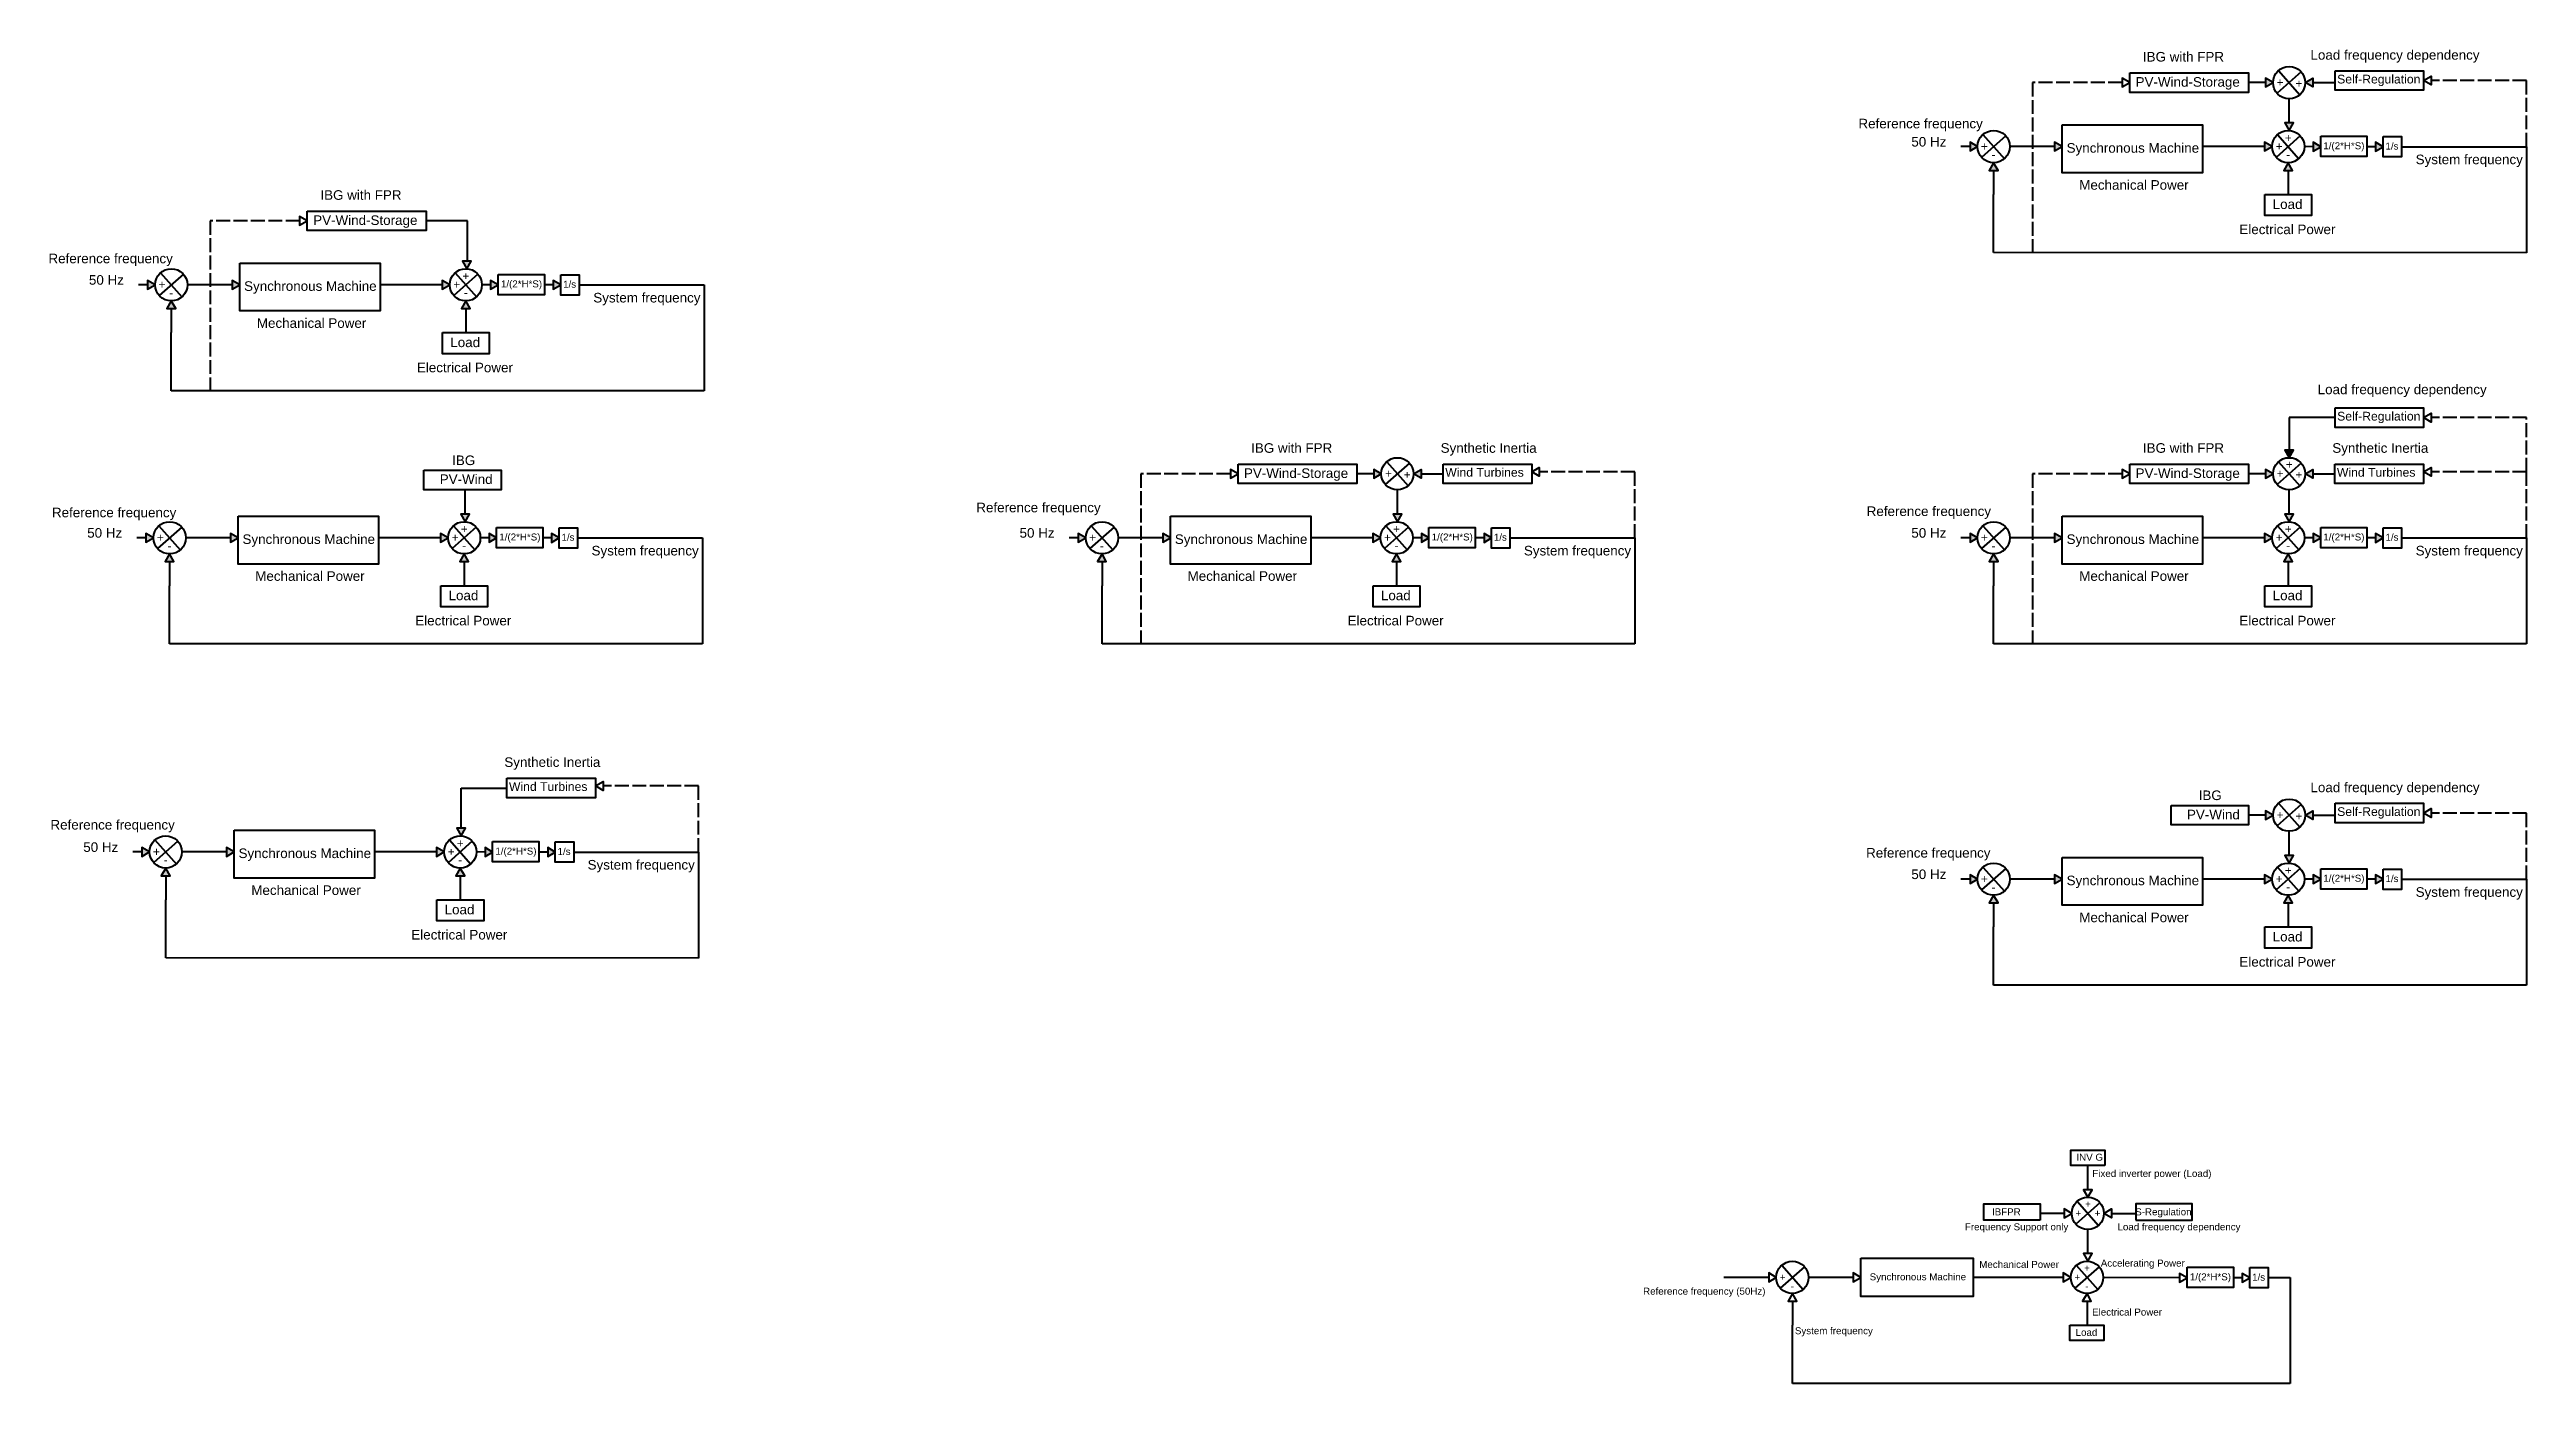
# Model space of a CAD drawing. Header units: millimetres. Extents: x 905 to 8364, y 209 to 3296.
# Drawn here: x 905 to 3041, y 2146 to 3296 of the extents above; entities that cross this region are included whole.
import ezdxf

# ---------------------------------------------------------------- set-up
doc = ezdxf.new("R2010")
doc.units = ezdxf.units.MM
doc.linetypes.add('ACAD_ISO02W100', pattern=[15, 12, -3])
doc.layers.get('0').update_dxf_attribs({"lineweight": 40})
doc.layers.add('Layer2', color=7, linetype='ACAD_ISO02W100', lineweight=40)
doc.styles.get("Standard").update_dxf_attribs({"font": 'arial.ttf'})

msp = doc.modelspace()

# ---------------------------------------------------------------- texts
for s, height, p in [('IBG with FPR', 8.269, (2710.5, 3285.6)), ('Load frequency dependency', 8.269, (2855, 3287.2)), ('PV-Wind-Storage', 8.269, (2704.2, 3263.9)), ('+', 7.22, (2825.8, 3264.1)), ('+', 7.22, (2842.1, 3263.1)), ('Self-Regulation', 7.517, (2878, 3266.7)), ('Reference frequency', 8.269, (2465.2, 3228)), ('50 Hz', 8.27, (2510.8, 3212.3)), ('+', 7.52, (2570.7, 3208.8)), ('-', 7.52, (2580, 3201.6)), ('Synchronous Machine', 8.269, (2644.7, 3207)), ('+', 7.22, (2825, 3208.9)), ('+', 7.22, (2832.9, 3216.2)), ('-', 7.22, (2834.1, 3201.9)), ('1/(2*H*S)', 6.01, (2866.1, 3210)), ('1/s', 6.01, (2919.7, 3209.7)), ('System frequency', 8.269, (2945.7, 3197.1)), ('Mechanical Power', 8.269, (2655.6, 3175.1)), ('IBG with FPR', 8.269, (1138.9, 3166.4)), ('Load', 8.27, (2822.4, 3158.5)), ('PV-Wind-Storage', 8.269, (1132.7, 3144.7)), ('Electrical Power', 8.269, (2793.7, 3136.8)), ('Reference frequency', 8.269, (904.4, 3111.7)), ('50 Hz', 8.27, (939.3, 3093.2)), ('+', 7.22, (1261.4, 3097.1)), ('1/(2*H*S)', 6.01, (1294.6, 3090.9)), ('+', 7.52, (999.2, 3089.6)), ('-', 7.52, (1008.5, 3082.5)), ('Synchronous Machine', 8.269, (1073.1, 3087.9)), ('+', 7.22, (1253.5, 3089.8)), ('-', 7.22, (1262.6, 3082.8)), ('1/s', 6.01, (1348.2, 3090.6)), ('System frequency', 8.269, (1374.2, 3077.9)), ('Mechanical Power', 8.269, (1084.1, 3056)), ('Load', 8.27, (1250.9, 3039.4)), ('Electrical Power', 8.269, (1222.1, 3017.7)), ('Load frequency dependency', 8.269, (2861.2, 2998.8)), ('Self-Regulation', 7.517, (2878, 2976.1)), ('IBG with FPR', 8.269, (1941.5, 2948.3)), ('Synthetic Inertia', 8.269, (2104.9, 2948.3)), ('IBG with FPR', 8.269, (2710.5, 2948.3)), ('Synthetic Inertia', 8.269, (2873.8, 2948.3)), ('PV-Wind', 8.27, (1241.8, 2921.4)), ('IBG', 8.27, (1252.5, 2937.7)), ('PV-Wind-Storage', 8.269, (1935.3, 2926.6)), ('+', 7.22, (2056.9, 2926.8)), ('+', 7.22, (2073.1, 2925.8)), ('Wind Turbines', 7.517, (2108.9, 2927.7)), ('PV-Wind-Storage', 8.269, (2704.2, 2926.6)), ('+', 7.22, (2825.8, 2926.8)), ('+', 7.22, (2833.8, 2934.7)), ('+', 7.22, (2842.1, 2925.8)), ('Wind Turbines', 7.517, (2877.8, 2927.7)), ('Reference frequency', 8.269, (1704.5, 2897)), ('Reference frequency', 8.269, (907.4, 2892.7)), ('+', 7.22, (1260, 2879)), ('+', 7.22, (2064, 2879)), ('Reference frequency', 8.269, (2472.3, 2893.8)), ('+', 7.22, (2832.9, 2879)), ('50 Hz', 8.27, (937.8, 2875.1)), ('+', 7.52, (997.8, 2871.5)), ('-', 7.52, (1007.1, 2864.3)), ('Synchronous Machine', 8.269, (1071.7, 2869.7)), ('+', 7.22, (1252.1, 2871.6)), ('-', 7.22, (1261.2, 2864.6)), ('1/(2*H*S)', 6.01, (1293.2, 2872.7)), ('1/s', 6.01, (1346.8, 2872.5)), ('System frequency', 8.269, (1372.7, 2859.8)), ('50 Hz', 8.27, (1741.8, 2875.1)), ('+', 7.52, (1801.8, 2871.5)), ('-', 7.52, (1811.1, 2864.3)), ('Synchronous Machine', 8.269, (1875.7, 2869.7)), ('+', 7.22, (2056.1, 2871.6)), ('-', 7.22, (2065.2, 2864.6)), ('1/(2*H*S)', 6.01, (2097.2, 2872.7)), ('1/s', 6.01, (2150.8, 2872.5)), ('System frequency', 8.269, (2176.7, 2859.8)), ('50 Hz', 8.27, (2510.8, 2875.1)), ('+', 7.52, (2570.7, 2871.5)), ('-', 7.52, (2580, 2864.3)), ('Synchronous Machine', 8.269, (2644.7, 2869.7)), ('+', 7.22, (2825, 2871.6)), ('-', 7.22, (2834.1, 2864.6)), ('1/(2*H*S)', 6.01, (2866.1, 2872.7)), ('1/s', 6.01, (2919.7, 2872.5)), ('System frequency', 8.269, (2945.7, 2859.8)), ('Mechanical Power', 8.269, (1082.7, 2837.9)), ('Mechanical Power', 8.269, (1886.7, 2837.9)), ('Mechanical Power', 8.269, (2655.6, 2837.9)), ('Load', 8.27, (1249.4, 2821.2)), ('Load', 8.27, (2053.4, 2821.2)), ('Load', 8.27, (2822.4, 2821.2)), ('Electrical Power', 8.269, (1220.7, 2799.5)), ('Electrical Power', 8.269, (2024.7, 2799.5)), ('Electrical Power', 8.269, (2793.7, 2799.5)), ('Synthetic Inertia', 8.269, (1297.5, 2677.5)), ('Wind Turbines', 7.517, (1301.5, 2656.8)), ('IBG', 8.27, (2758.6, 2648.9)), ('Load frequency dependency', 8.269, (2855, 2655.7)), ('Reference frequency', 8.269, (906.1, 2623.5)), ('PV-Wind', 8.27, (2748.5, 2632.3)), ('+', 7.22, (2825.8, 2632.5)), ('+', 7.22, (2842.1, 2631.5)), ('Self-Regulation', 7.517, (2878, 2635.2)), ('50 Hz', 8.27, (934.4, 2604.2)), ('+', 7.52, (994.4, 2600.7)), ('Synchronous Machine', 8.269, (1068.3, 2598.9)), ('+', 7.22, (1248.7, 2600.8)), ('+', 7.22, (1256.6, 2608.1)), ('1/(2*H*S)', 6.01, (1289.8, 2601.9)), ('1/s', 6.01, (1343.4, 2601.6)), ('Reference frequency', 8.269, (2471.8, 2599.3)), ('-', 7.52, (1003.7, 2593.5)), ('-', 7.22, (1257.8, 2593.8)), ('System frequency', 8.269, (1369.3, 2589)), ('50 Hz', 8.27, (2510.8, 2580.8)), ('+', 7.22, (2832.9, 2584.7)), ('1/(2*H*S)', 6.01, (2866.1, 2578.5)), ('1/s', 6.01, (2919.7, 2578.2)), ('Mechanical Power', 8.269, (1079.3, 2567.1)), ('+', 7.52, (2570.7, 2577.2)), ('-', 7.52, (2580, 2570.1)), ('Synchronous Machine', 8.269, (2644.7, 2575.5)), ('+', 7.22, (2825, 2577.4)), ('-', 7.22, (2834.1, 2570.4)), ('System frequency', 8.269, (2945.7, 2565.5)), ('Load', 8.27, (1246, 2550.4)), ('Mechanical Power', 8.269, (2655.6, 2543.6)), ('Electrical Power', 8.269, (1217.3, 2528.7)), ('Load', 8.27, (2822.4, 2527)), ('Electrical Power', 8.269, (2793.7, 2505.3)), ('INV G', 6.01, (2653.2, 2338)), ('Fixed inverter power (Load)', 6.014, (2666.9, 2324)), ('IBFPR', 6.01, (2580.4, 2290.9)), ('+', 6.01, (2652.3, 2289.8)), ('+', 6.01, (2660.6, 2297.7)), ('+', 6.01, (2668.9, 2289.8)), ('S-Regulation', 6.014, (2703.9, 2290.9)), ('Frequency Support only', 6.014, (2557, 2278)), ('Load frequency dependency', 6.014, (2688.6, 2278)), ('Mechanical Power', 6.014, (2569.4, 2245.6)), ('+', 6.01, (2659.9, 2242.5)), ('Accelerating Power', 6.014, (2674.2, 2246.7)), ('Reference frequency (50Hz)', 6.014, (2279.5, 2222.5)), ('+', 6.01, (2397.5, 2234.6)), ('-', 6.01, (2406.8, 2226.8)), ('Synchronous Machine', 6.014, (2474.9, 2234.9)), ('+', 6.01, (2651.5, 2234.6)), ('-', 6.01, (2660.8, 2226.8)), ('1/(2*H*S)', 6.01, (2751, 2234.9)), ('1/s', 6.01, (2804.7, 2234.6)), ('Electrical Power', 6.014, (2666.7, 2204.5)), ('System frequency', 6.014, (2410.4, 2188.4)), ('Load', 6.01, (2652.5, 2187))]:
    msp.add_text(s, height=height).set_placement(p)

# ---------------------------------------------------------------- hatches: boundary and pattern name
h = msp.add_hatch(color=256)
h.dxf.hatch_style = 1
h.paths.add_polyline_path([(2857, 3271.2), (2850.5, 3267.4), (2857, 3263.7)])
h.paths.add_polyline_path([(2822.7, 3267.4), (2816.1, 3271.2), (2816.1, 3263.7)])
h = msp.add_hatch(color=256)
h.dxf.hatch_style = 1
h.paths.add_polyline_path([(2567.9, 3212.3), (2561.4, 3216), (2561.4, 3208.5)])
h.paths.add_polyline_path([(2585.6, 3191.8), (2581.8, 3198.3), (2578, 3191.8)])
h.paths.add_polyline_path([(2640.9, 3212.3), (2634.3, 3216), (2634.3, 3208.5)])
h.paths.add_polyline_path([(2832.8, 3232.7), (2836.6, 3226.2), (2840.4, 3232.7)])
h.paths.add_polyline_path([(2815.4, 3208.5), (2821.9, 3212.3), (2815.4, 3216)])
h.paths.add_polyline_path([(2832.1, 3191.8), (2839.6, 3191.8), (2835.8, 3198.3)])
h.paths.add_polyline_path([(2857.2, 3216), (2857.2, 3208.4), (2863.8, 3212.2)])
h.paths.add_polyline_path([(2917.8, 3212.2), (2911.2, 3216), (2911.2, 3208.4)])
h = msp.add_hatch(color=256)
h.dxf.hatch_style = 1
h.paths.add_polyline_path([(996.4, 3093.1), (989.8, 3096.9), (989.8, 3089.3)])
h.paths.add_polyline_path([(1014.1, 3072.7), (1010.3, 3079.2), (1006.5, 3072.7)])
h.paths.add_polyline_path([(1069.3, 3093.1), (1062.8, 3096.9), (1062.8, 3089.3)])
h.paths.add_polyline_path([(1261.3, 3113.6), (1265.1, 3107), (1268.9, 3113.6)])
h.paths.add_polyline_path([(1243.9, 3089.3), (1250.4, 3093.1), (1243.9, 3096.9)])
h.paths.add_polyline_path([(1260.5, 3072.7), (1268.1, 3072.7), (1264.3, 3079.2)])
h.paths.add_polyline_path([(1285.7, 3096.9), (1285.7, 3089.3), (1292.3, 3093.1)])
h.paths.add_polyline_path([(1346.2, 3093), (1339.7, 3096.8), (1339.7, 3089.3)])
h = msp.add_hatch(color=256)
h.dxf.hatch_style = 1
h.paths.add_polyline_path([(2840.4, 2950.6), (2832.8, 2950.6), (2836.6, 2944.1)])
h = msp.add_hatch(color=256)
h.dxf.hatch_style = 1
h.paths.add_polyline_path([(2088.1, 2933.9), (2081.5, 2930.2), (2088.1, 2926.4)])
h.paths.add_polyline_path([(2053.7, 2930.2), (2047.2, 2933.9), (2047.2, 2926.4)])
h = msp.add_hatch(color=256)
h.dxf.hatch_style = 1
h.paths.add_polyline_path([(2857, 2933.9), (2850.5, 2930.2), (2857, 2926.4)])
h.paths.add_polyline_path([(2822.7, 2930.2), (2816.1, 2933.9), (2816.1, 2926.4)])
h = msp.add_hatch(color=256)
h.dxf.hatch_style = 1
h.paths.add_polyline_path([(995, 2875), (988.4, 2878.8), (988.4, 2871.2)])
h.paths.add_polyline_path([(1012.6, 2854.5), (1008.9, 2861.1), (1005.1, 2854.5)])
h.paths.add_polyline_path([(1067.9, 2875), (1061.4, 2878.8), (1061.4, 2871.2)])
h.paths.add_polyline_path([(1259.9, 2895.5), (1263.6, 2888.9), (1267.4, 2895.5)])
h.paths.add_polyline_path([(1242.4, 2871.2), (1249, 2875), (1242.4, 2878.8)])
h.paths.add_polyline_path([(1259.1, 2854.5), (1266.7, 2854.5), (1262.9, 2861.1)])
h.paths.add_polyline_path([(1284.3, 2878.7), (1284.3, 2871.2), (1290.8, 2874.9)])
h.paths.add_polyline_path([(1344.8, 2874.9), (1338.3, 2878.7), (1338.3, 2871.1)])
h = msp.add_hatch(color=256)
h.dxf.hatch_style = 1
h.paths.add_polyline_path([(1799, 2875), (1792.4, 2878.8), (1792.4, 2871.2)])
h.paths.add_polyline_path([(1816.6, 2854.5), (1812.9, 2861.1), (1809.1, 2854.5)])
h.paths.add_polyline_path([(1871.9, 2875), (1865.4, 2878.8), (1865.4, 2871.2)])
h.paths.add_polyline_path([(2063.9, 2895.5), (2067.6, 2888.9), (2071.4, 2895.5)])
h.paths.add_polyline_path([(2046.4, 2871.2), (2053, 2875), (2046.4, 2878.8)])
h.paths.add_polyline_path([(2063.1, 2854.5), (2070.7, 2854.5), (2066.9, 2861.1)])
h.paths.add_polyline_path([(2088.3, 2878.7), (2088.3, 2871.2), (2094.8, 2874.9)])
h.paths.add_polyline_path([(2148.8, 2874.9), (2142.3, 2878.7), (2142.3, 2871.1)])
h = msp.add_hatch(color=256)
h.dxf.hatch_style = 1
h.paths.add_polyline_path([(2567.9, 2875), (2561.4, 2878.8), (2561.4, 2871.2)])
h.paths.add_polyline_path([(2585.6, 2854.5), (2581.8, 2861.1), (2578, 2854.5)])
h.paths.add_polyline_path([(2640.9, 2875), (2634.3, 2878.8), (2634.3, 2871.2)])
h.paths.add_polyline_path([(2832.8, 2895.5), (2836.6, 2888.9), (2840.4, 2895.5)])
h.paths.add_polyline_path([(2815.4, 2871.2), (2821.9, 2875), (2815.4, 2878.8)])
h.paths.add_polyline_path([(2832.1, 2854.5), (2839.6, 2854.5), (2835.8, 2861.1)])
h.paths.add_polyline_path([(2857.2, 2878.7), (2857.2, 2871.2), (2863.8, 2874.9)])
h.paths.add_polyline_path([(2917.8, 2874.9), (2911.2, 2878.7), (2911.2, 2871.1)])
h = msp.add_hatch(color=256)
h.dxf.hatch_style = 1
h.paths.add_polyline_path([(2857, 2639.7), (2850.5, 2635.9), (2857, 2632.1)])
h.paths.add_polyline_path([(2822.7, 2635.9), (2816.1, 2639.7), (2816.1, 2632.1)])
h = msp.add_hatch(color=256)
h.dxf.hatch_style = 1
h.paths.add_polyline_path([(991.6, 2604.2), (985, 2607.9), (985, 2600.4)])
h.paths.add_polyline_path([(1009.2, 2583.7), (1005.5, 2590.3), (1001.7, 2583.7)])
h.paths.add_polyline_path([(1064.5, 2604.2), (1058, 2607.9), (1058, 2600.4)])
h.paths.add_polyline_path([(1256.5, 2624.6), (1260.2, 2618.1), (1264, 2624.6)])
h.paths.add_polyline_path([(1239, 2600.4), (1245.6, 2604.2), (1239, 2607.9)])
h.paths.add_polyline_path([(1255.7, 2583.7), (1263.3, 2583.7), (1259.5, 2590.3)])
h.paths.add_polyline_path([(1280.9, 2607.9), (1280.9, 2600.3), (1287.4, 2604.1)])
h.paths.add_polyline_path([(1341.4, 2604.1), (1334.9, 2607.9), (1334.9, 2600.3)])
h = msp.add_hatch(color=256)
h.dxf.hatch_style = 1
h.paths.add_polyline_path([(2567.9, 2580.7), (2561.4, 2584.5), (2561.4, 2576.9)])
h.paths.add_polyline_path([(2585.6, 2560.3), (2581.8, 2566.8), (2578, 2560.3)])
h.paths.add_polyline_path([(2640.9, 2580.7), (2634.3, 2584.5), (2634.3, 2576.9)])
h.paths.add_polyline_path([(2832.8, 2601.2), (2836.6, 2594.6), (2840.4, 2601.2)])
h.paths.add_polyline_path([(2815.4, 2576.9), (2821.9, 2580.7), (2815.4, 2584.5)])
h.paths.add_polyline_path([(2832.1, 2560.3), (2839.6, 2560.3), (2835.8, 2566.8)])
h.paths.add_polyline_path([(2857.2, 2584.5), (2857.2, 2576.9), (2863.8, 2580.7)])
h.paths.add_polyline_path([(2917.8, 2580.6), (2911.2, 2584.4), (2911.2, 2576.9)])

# ---------------------------------------------------------------- linework, layer by layer
for p, q in [((2847, 3276.6), (2826.2, 3258.2)), ((2827.4, 3277.8), (2845.8, 3257)), ((2816.1, 3267.4), (2801.6, 3267.4)), ((2836.6, 3232.7), (2836.6, 3253.5)), ((2836.6, 3253.5), (2836.6, 3253.5)), ((2857, 3267.4), (2876, 3267.4)), ((2857, 3267.4), (2857, 3267.4)), ((2561.4, 3212.3), (2553.6, 3212.3)), ((2592.2, 3221.5), (2571.4, 3203)), ((2572.6, 3222.7), (2591, 3201.8)), ((2634.3, 3212.3), (2595.7, 3212.3)), ((2815.4, 3212.3), (2761.9, 3212.3)), ((2846.2, 3221.5), (2825.4, 3203)), ((2826.6, 3222.7), (2845, 3201.8)), ((2857.2, 3212.2), (2849.7, 3212.3)), ((2863.8, 3212.2), (2863.7, 3212.2)), ((2911.2, 3212.2), (2903.7, 3212.2)), ((2933.6, 3212.2), (3041.2, 3212.2)), ((3041.2, 3212.2), (3041.2, 3120.8)), ((2581.8, 3191.8), (2581.8, 3171)), ((2835.8, 3191.8), (2835.8, 3171)), ((2581.8, 3120.9), (2581.8, 3171)), ((1265.7, 3148.3), (1230, 3148.3)), ((1265.7, 3113.8), (1265.7, 3148.3)), ((1265.1, 3134.4), (1265.1, 3134.4)), ((3041.2, 3120.8), (2581.8, 3120.9)), ((1020.7, 3102.3), (999.9, 3083.9)), ((1001.1, 3103.5), (1019.5, 3082.7)), ((1274.7, 3102.3), (1253.9, 3083.9)), ((1255.1, 3103.5), (1273.5, 3082.7)), ((989.8, 3093.1), (982, 3093.1)), ((1062.8, 3093.1), (1024.2, 3093.1)), ((1243.9, 3093.1), (1190.3, 3093.1)), ((1285.7, 3093.1), (1278.2, 3093.1)), ((1292.3, 3093.1), (1292.2, 3093.1)), ((1339.7, 3093), (1332.1, 3093)), ((1362.1, 3093), (1469.7, 3093)), ((1469.7, 3093), (1469.7, 3001.7)), ((1010.3, 3072.7), (1010.3, 3051.9)), ((1264.3, 3072.7), (1264.3, 3051.9)), ((1010.3, 3001.7), (1010.3, 3051.9)), ((1469.7, 3001.7), (1010.3, 3001.7)), ((2876.2, 2978.6), (2836.6, 2978.6)), ((2836.6, 2978.6), (2836.6, 2950.6)), ((2047.2, 2930.2), (2032.6, 2930.2)), ((2078.1, 2939.4), (2057.2, 2921)), ((2058.4, 2940.6), (2076.9, 2919.7)), ((2088.1, 2930.2), (2107, 2930.2)), ((2088.1, 2930.2), (2088.1, 2930.2)), ((2816.1, 2930.2), (2801.6, 2930.2)), ((2847, 2939.4), (2826.2, 2921)), ((2827.4, 2940.6), (2845.8, 2919.7)), ((2857, 2930.2), (2876, 2930.2)), ((2857, 2930.2), (2857, 2930.2)), ((1263.6, 2895.5), (1263.6, 2916.3)), ((1263.6, 2916.3), (1263.6, 2916.3)), ((2067.6, 2895.5), (2067.6, 2916.3)), ((2067.6, 2916.3), (2067.6, 2916.3)), ((2836.6, 2895.5), (2836.6, 2916.3)), ((2836.6, 2916.3), (2836.6, 2916.3)), ((1019.3, 2884.2), (998.5, 2865.8)), ((999.7, 2885.4), (1018.1, 2864.6)), ((1273.3, 2884.2), (1252.5, 2865.8)), ((1253.7, 2885.4), (1272.1, 2864.6)), ((1823.3, 2884.2), (1802.4, 2865.8)), ((1803.6, 2885.4), (1822.1, 2864.6)), ((2077.3, 2884.2), (2056.5, 2865.8)), ((2057.7, 2885.4), (2076.1, 2864.6)), ((2592.2, 2884.2), (2571.4, 2865.8)), ((2572.6, 2885.4), (2591, 2864.6)), ((2846.2, 2884.2), (2825.4, 2865.8)), ((2826.6, 2885.4), (2845, 2864.6)), ((988.4, 2875), (980.6, 2875)), ((1061.4, 2875), (1022.8, 2875)), ((1242.4, 2875), (1188.9, 2875)), ((1284.3, 2874.9), (1276.8, 2875)), ((1290.8, 2874.9), (1290.8, 2874.9)), ((1338.3, 2874.9), (1330.7, 2874.9)), ((1360.7, 2874.9), (1468.3, 2874.9)), ((1468.3, 2874.9), (1468.3, 2783.6)), ((1792.4, 2875), (1784.6, 2875)), ((1865.4, 2875), (1826.8, 2875)), ((2046.4, 2875), (1992.9, 2875)), ((2088.3, 2874.9), (2080.8, 2875)), ((2094.8, 2874.9), (2094.8, 2874.9)), ((2142.3, 2874.9), (2134.7, 2874.9)), ((2164.7, 2874.9), (2272.3, 2874.9)), ((2272.3, 2874.9), (2272.3, 2783.6)), ((2561.4, 2875), (2553.6, 2875)), ((2634.3, 2875), (2595.7, 2875)), ((2815.4, 2875), (2761.9, 2875)), ((2857.2, 2874.9), (2849.7, 2875)), ((2863.8, 2874.9), (2863.7, 2874.9)), ((2911.2, 2874.9), (2903.7, 2874.9)), ((2933.6, 2874.9), (3041.2, 2874.9)), ((3041.2, 2874.9), (3041.2, 2783.6)), ((1008.9, 2854.5), (1008.9, 2833.7)), ((1262.9, 2854.5), (1262.9, 2833.7)), ((1812.9, 2854.5), (1812.9, 2833.7)), ((2066.9, 2854.5), (2066.9, 2833.7)), ((2581.8, 2854.5), (2581.8, 2833.7)), ((2835.8, 2854.5), (2835.8, 2833.7)), ((1008.9, 2783.6), (1008.9, 2833.7)), ((1812.9, 2783.6), (1812.9, 2833.7)), ((2581.8, 2783.6), (2581.8, 2833.7)), ((1468.3, 2783.6), (1008.9, 2783.6)), ((2272.3, 2783.6), (1812.9, 2783.6)), ((3041.2, 2783.6), (2581.8, 2783.6)), ((1260.2, 2624.6), (1260.2, 2659.3)), ((1260.2, 2659.3), (1299.6, 2659.3)), ((1260.2, 2659.3), (1260.2, 2659.3)), ((1260.2, 2645.4), (1260.2, 2645.4)), ((2816.1, 2635.9), (2801.6, 2635.9)), ((2847, 2645.1), (2826.2, 2626.7)), ((2827.4, 2646.3), (2845.8, 2625.5)), ((2857, 2635.9), (2876, 2635.9)), ((2857, 2635.9), (2857, 2635.9)), ((1015.9, 2613.4), (995, 2594.9)), ((996.2, 2614.6), (1014.7, 2593.7)), ((1269.9, 2613.4), (1249.1, 2594.9)), ((1250.3, 2614.6), (1268.7, 2593.7)), ((2836.6, 2601.2), (2836.6, 2622)), ((2836.6, 2622), (2836.6, 2622)), ((985, 2604.2), (977.2, 2604.2)), ((1058, 2604.2), (1019.4, 2604.2)), ((1239, 2604.2), (1185.5, 2604.2)), ((1280.9, 2604.1), (1273.4, 2604.2)), ((1287.4, 2604.1), (1287.4, 2604.1)), ((1334.9, 2604.1), (1327.3, 2604.1)), ((1357.3, 2604.1), (1464.9, 2604.1)), ((1464.9, 2604.1), (1464.9, 2512.7)), ((2592.2, 2589.9), (2571.4, 2571.5)), ((2572.6, 2591.1), (2591, 2570.3)), ((2846.2, 2589.9), (2825.4, 2571.5)), ((2826.6, 2591.1), (2845, 2570.3)), ((1005.5, 2583.7), (1005.5, 2562.9)), ((1259.5, 2583.7), (1259.5, 2562.9)), ((2561.4, 2580.7), (2553.6, 2580.7)), ((2634.3, 2580.7), (2595.7, 2580.7)), ((2815.4, 2580.7), (2761.9, 2580.7)), ((2857.2, 2580.7), (2849.7, 2580.7)), ((2863.8, 2580.7), (2863.7, 2580.7)), ((2911.2, 2580.6), (2903.7, 2580.6)), ((2933.6, 2580.6), (3041.2, 2580.6)), ((3041.2, 2580.6), (3041.2, 2489.3)), ((1005.5, 2512.8), (1005.5, 2562.9)), ((2581.8, 2560.3), (2581.8, 2539.5)), ((2835.8, 2560.3), (2835.8, 2539.5)), ((2581.8, 2489.3), (2581.8, 2539.5)), ((1464.9, 2512.7), (1005.5, 2512.8)), ((3041.2, 2489.3), (2581.8, 2489.3)), ((2663, 2313), (2663, 2333.8)), ((2642.6, 2292.6), (2621.8, 2292.6)), ((2673.4, 2301.8), (2652.6, 2283.4)), ((2653.8, 2303), (2672.2, 2282.2)), ((2683.5, 2292.6), (2704.3, 2292.6)), ((2663, 2257.9), (2663, 2278.7)), ((2418.7, 2246.6), (2397.8, 2228.2)), ((2399, 2247.8), (2417.4, 2227)), ((2672.7, 2246.6), (2651.8, 2228.2)), ((2653, 2247.8), (2671.5, 2227)), ((2387.8, 2237.4), (2349.2, 2237.4)), ((2460.7, 2237.4), (2422.1, 2237.4)), ((2641.8, 2237.4), (2564.1, 2237.4)), ((2742.1, 2237.1), (2676.2, 2237.4)), ((2796.1, 2237), (2788.6, 2237)), ((2818.5, 2237.3), (2837.5, 2237.3)), ((2837.5, 2237.3), (2837.5, 2146)), ((2408.2, 2216.9), (2408.2, 2196.1)), ((2662.3, 2216.9), (2662.3, 2196.1)), ((2408.2, 2146), (2408.2, 2196.1)), ((2837.5, 2146), (2408.2, 2146))]:
    msp.add_line(p, q)
for points in [[(2699.1, 3267.4), (2692.6, 3271.2), (2692.6, 3263.7)], [(2699.1, 3275.9), (2801.6, 3275.9), (2801.6, 3259), (2699.1, 3259)], [(2822.7, 3267.4), (2816.1, 3271.2), (2816.1, 3263.7)], [(2850.5, 3267.4), (2857, 3271.2), (2857, 3263.7)], [(2876.2, 3277.7), (2952.6, 3277.7), (2952.6, 3260.8), (2876.2, 3260.8)], [(2952.4, 3269.2), (2959, 3273), (2959, 3265.4)], [(2640.9, 3231), (2761.9, 3231), (2761.9, 3189.7), (2640.9, 3189.7)], [(2836.6, 3226.2), (2840.4, 3232.7), (2832.8, 3232.7)], [(2567.9, 3212.3), (2561.4, 3216), (2561.4, 3208.5)], [(2640.9, 3212.3), (2634.3, 3216), (2634.3, 3208.5)], [(2821.9, 3212.3), (2815.4, 3216), (2815.4, 3208.5)], [(2863.8, 3212.2), (2857.2, 3216), (2857.2, 3208.4)], [(2863.8, 3221.2), (2903.7, 3221.2), (2903.7, 3203.7), (2863.8, 3203.7)], [(2917.8, 3212.2), (2911.2, 3216), (2911.2, 3208.4)], [(2917.8, 3220.9), (2933.6, 3220.9), (2933.6, 3203.4), (2917.8, 3203.4)], [(2581.8, 3198.3), (2578, 3191.8), (2585.6, 3191.8)], [(2835.8, 3198.3), (2832.1, 3191.8), (2839.6, 3191.8)], [(2815.7, 3171), (2856, 3171), (2856, 3152.8), (2815.7, 3152.8)], [(1127.6, 3148.3), (1121, 3152.1), (1121, 3144.5)], [(1127.6, 3156.7), (1230, 3156.7), (1230, 3139.9), (1127.6, 3139.9)], [(1069.3, 3111.9), (1190.3, 3111.9), (1190.3, 3070.6), (1069.3, 3070.6)], [(1265.1, 3107), (1268.9, 3113.6), (1261.3, 3113.6)], [(1292.3, 3102.1), (1332.1, 3102.1), (1332.1, 3084.6), (1292.3, 3084.6)], [(1346.2, 3101.8), (1362.1, 3101.8), (1362.1, 3084.3), (1346.2, 3084.3)], [(996.4, 3093.1), (989.8, 3096.9), (989.8, 3089.3)], [(1010.3, 3079.2), (1006.5, 3072.7), (1014.1, 3072.7)], [(1069.3, 3093.1), (1062.8, 3096.9), (1062.8, 3089.3)], [(1250.4, 3093.1), (1243.9, 3096.9), (1243.9, 3089.3)], [(1264.3, 3079.2), (1260.5, 3072.7), (1268.1, 3072.7)], [(1292.3, 3093.1), (1285.7, 3096.9), (1285.7, 3089.3)], [(1346.2, 3093), (1339.7, 3096.8), (1339.7, 3089.3)], [(1244.1, 3051.9), (1284.5, 3051.9), (1284.5, 3033.7), (1244.1, 3033.7)], [(2876.2, 2987.1), (2952.6, 2987.1), (2952.6, 2970.2), (2876.2, 2970.2)], [(2952.4, 2978.6), (2959, 2982.4), (2959, 2974.8)], [(2836.6, 2944.1), (2840.4, 2950.6), (2832.8, 2950.6)], [(1228, 2933.4), (1294.8, 2933.4), (1294.8, 2916.5), (1228, 2916.5)], [(1930.2, 2930.2), (1923.6, 2933.9), (1923.6, 2926.4)], [(1930.2, 2938.6), (2032.6, 2938.6), (2032.6, 2921.7), (1930.2, 2921.7)], [(2053.7, 2930.2), (2047.2, 2933.9), (2047.2, 2926.4)], [(2081.5, 2930.2), (2088.1, 2933.9), (2088.1, 2926.4)], [(2107, 2938.6), (2183.5, 2938.6), (2183.5, 2921.7), (2107, 2921.7)], [(2183.5, 2931.9), (2190, 2935.7), (2190, 2928.2)], [(2699.1, 2930.2), (2692.6, 2933.9), (2692.6, 2926.4)], [(2699.1, 2938.6), (2801.6, 2938.6), (2801.6, 2921.7), (2699.1, 2921.7)], [(2822.7, 2930.2), (2816.1, 2933.9), (2816.1, 2926.4)], [(2850.5, 2930.2), (2857, 2933.9), (2857, 2926.4)], [(2876, 2938.6), (2952.4, 2938.6), (2952.4, 2921.7), (2876, 2921.7)], [(2952.4, 2931.9), (2959, 2935.7), (2959, 2928.2)], [(1067.9, 2893.7), (1188.9, 2893.7), (1188.9, 2852.4), (1067.9, 2852.4)], [(1263.6, 2888.9), (1267.4, 2895.5), (1259.9, 2895.5)], [(1290.8, 2883.9), (1330.7, 2883.9), (1330.7, 2866.4), (1290.8, 2866.4)], [(1344.8, 2883.7), (1360.7, 2883.7), (1360.7, 2866.2), (1344.8, 2866.2)], [(1871.9, 2893.7), (1992.9, 2893.7), (1992.9, 2852.4), (1871.9, 2852.4)], [(2067.6, 2888.9), (2071.4, 2895.5), (2063.9, 2895.5)], [(2094.8, 2883.9), (2134.7, 2883.9), (2134.7, 2866.4), (2094.8, 2866.4)], [(2148.8, 2883.7), (2164.7, 2883.7), (2164.7, 2866.2), (2148.8, 2866.2)], [(2640.9, 2893.7), (2761.9, 2893.7), (2761.9, 2852.4), (2640.9, 2852.4)], [(2836.6, 2888.9), (2840.4, 2895.5), (2832.8, 2895.5)], [(2863.8, 2883.9), (2903.7, 2883.9), (2903.7, 2866.4), (2863.8, 2866.4)], [(2917.8, 2883.7), (2933.6, 2883.7), (2933.6, 2866.2), (2917.8, 2866.2)], [(995, 2875), (988.4, 2878.8), (988.4, 2871.2)], [(1067.9, 2875), (1061.4, 2878.8), (1061.4, 2871.2)], [(1249, 2875), (1242.4, 2878.8), (1242.4, 2871.2)], [(1290.8, 2874.9), (1284.3, 2878.7), (1284.3, 2871.2)], [(1344.8, 2874.9), (1338.3, 2878.7), (1338.3, 2871.1)], [(1799, 2875), (1792.4, 2878.8), (1792.4, 2871.2)], [(1871.9, 2875), (1865.4, 2878.8), (1865.4, 2871.2)], [(2053, 2875), (2046.4, 2878.8), (2046.4, 2871.2)], [(2094.8, 2874.9), (2088.3, 2878.7), (2088.3, 2871.2)], [(2148.8, 2874.9), (2142.3, 2878.7), (2142.3, 2871.1)], [(2567.9, 2875), (2561.4, 2878.8), (2561.4, 2871.2)], [(2640.9, 2875), (2634.3, 2878.8), (2634.3, 2871.2)], [(2821.9, 2875), (2815.4, 2878.8), (2815.4, 2871.2)], [(2863.8, 2874.9), (2857.2, 2878.7), (2857.2, 2871.2)], [(2917.8, 2874.9), (2911.2, 2878.7), (2911.2, 2871.1)], [(1008.9, 2861.1), (1005.1, 2854.5), (1012.6, 2854.5)], [(1262.9, 2861.1), (1259.1, 2854.5), (1266.7, 2854.5)], [(1812.9, 2861.1), (1809.1, 2854.5), (1816.6, 2854.5)], [(2066.9, 2861.1), (2063.1, 2854.5), (2070.7, 2854.5)], [(2581.8, 2861.1), (2578, 2854.5), (2585.6, 2854.5)], [(2835.8, 2861.1), (2832.1, 2854.5), (2839.6, 2854.5)], [(1242.7, 2833.7), (1283.1, 2833.7), (1283.1, 2815.5), (1242.7, 2815.5)], [(2046.7, 2833.7), (2087.1, 2833.7), (2087.1, 2815.5), (2046.7, 2815.5)], [(2815.7, 2833.7), (2856, 2833.7), (2856, 2815.5), (2815.7, 2815.5)], [(1299.6, 2667.8), (1376.1, 2667.8), (1376.1, 2650.9), (1299.6, 2650.9)], [(1376.1, 2661.1), (1382.6, 2664.9), (1382.6, 2657.3)], [(2734.8, 2644.3), (2801.6, 2644.3), (2801.6, 2627.5), (2734.8, 2627.5)], [(2822.7, 2635.9), (2816.1, 2639.7), (2816.1, 2632.1)], [(2850.5, 2635.9), (2857, 2639.7), (2857, 2632.1)], [(2876.2, 2646.1), (2952.6, 2646.1), (2952.6, 2629.2), (2876.2, 2629.2)], [(2952.4, 2637.7), (2959, 2641.5), (2959, 2633.9)], [(991.6, 2604.2), (985, 2607.9), (985, 2600.4)], [(1064.5, 2604.2), (1058, 2607.9), (1058, 2600.4)], [(1064.5, 2622.9), (1185.5, 2622.9), (1185.5, 2581.6), (1064.5, 2581.6)], [(1245.6, 2604.2), (1239, 2607.9), (1239, 2600.4)], [(1260.2, 2618.1), (1264, 2624.6), (1256.5, 2624.6)], [(1287.4, 2604.1), (1280.9, 2607.9), (1280.9, 2600.3)], [(1287.4, 2613.1), (1327.3, 2613.1), (1327.3, 2595.6), (1287.4, 2595.6)], [(1341.4, 2604.1), (1334.9, 2607.9), (1334.9, 2600.3)], [(1341.4, 2612.8), (1357.3, 2612.8), (1357.3, 2595.3), (1341.4, 2595.3)], [(1005.5, 2590.3), (1001.7, 2583.7), (1009.2, 2583.7)], [(1259.5, 2590.3), (1255.7, 2583.7), (1263.3, 2583.7)], [(2567.9, 2580.7), (2561.4, 2584.5), (2561.4, 2576.9)], [(2640.9, 2580.7), (2634.3, 2584.5), (2634.3, 2576.9)], [(2640.9, 2599.5), (2761.9, 2599.5), (2761.9, 2558.2), (2640.9, 2558.2)], [(2821.9, 2580.7), (2815.4, 2584.5), (2815.4, 2576.9)], [(2836.6, 2594.6), (2840.4, 2601.2), (2832.8, 2601.2)], [(2863.8, 2589.7), (2903.7, 2589.7), (2903.7, 2572.2), (2863.8, 2572.2)], [(2917.8, 2589.4), (2933.6, 2589.4), (2933.6, 2571.9), (2917.8, 2571.9)], [(2581.8, 2566.8), (2578, 2560.3), (2585.6, 2560.3)], [(2835.8, 2566.8), (2832.1, 2560.3), (2839.6, 2560.3)], [(2863.8, 2580.7), (2857.2, 2584.5), (2857.2, 2576.9)], [(2917.8, 2580.6), (2911.2, 2584.4), (2911.2, 2576.9)], [(1239.3, 2562.9), (1279.7, 2562.9), (1279.7, 2544.7), (1239.3, 2544.7)], [(2815.7, 2539.5), (2856, 2539.5), (2856, 2521.3), (2815.7, 2521.3)], [(2677.7, 2333.8), (2648.3, 2333.8), (2648.3, 2347.1), (2677.7, 2347.1)], [(2663, 2306.5), (2666.8, 2313), (2659.2, 2313)], [(2621.8, 2286.6), (2573.2, 2286.6), (2573.2, 2300.9), (2621.8, 2300.9)], [(2649.1, 2292.6), (2642.6, 2296.4), (2642.6, 2288.8)], [(2676.9, 2292.6), (2683.5, 2296.4), (2683.5, 2288.8)], [(2704.3, 2286.6), (2752.9, 2286.6), (2752.9, 2300.9), (2704.3, 2300.9)], [(2467.3, 2253.9), (2564.1, 2253.9), (2564.1, 2220.9), (2467.3, 2220.9)], [(2663, 2251.3), (2666.8, 2257.9), (2659.2, 2257.9)], [(2748.7, 2246.1), (2788.6, 2246.1), (2788.6, 2228.6), (2748.7, 2228.6)], [(2802.7, 2245.8), (2818.5, 2245.8), (2818.5, 2228.3), (2802.7, 2228.3)], [(2394.3, 2237.4), (2387.8, 2241.2), (2387.8, 2233.6)], [(2408.2, 2223.5), (2404.5, 2216.9), (2412, 2216.9)], [(2467.3, 2237.4), (2460.7, 2241.2), (2460.7, 2233.6)], [(2648.4, 2237.4), (2641.8, 2241.2), (2641.8, 2233.6)], [(2662.3, 2223.5), (2658.5, 2216.9), (2666, 2216.9)], [(2748.7, 2237.1), (2742.1, 2240.9), (2742.1, 2233.3)], [(2802.7, 2237), (2796.1, 2240.8), (2796.1, 2233.3)], [(2647.6, 2196.1), (2676.9, 2196.1), (2676.9, 2182.9), (2647.6, 2182.9)]]:
    msp.add_lwpolyline(points, close=True)
for centre in [(2836.6, 3267.4), (2581.8, 3212.3), (2835.8, 3212.3), (1010.3, 3093.1), (1264.3, 3093.1), (2067.6, 2930.2), (2836.6, 2930.2), (1008.9, 2875), (1262.9, 2875), (1812.9, 2875), (2066.9, 2875), (2581.8, 2875), (2835.8, 2875), (2836.6, 2635.9), (1005.5, 2604.2), (1259.5, 2604.2), (2581.8, 2580.7), (2835.8, 2580.7), (2663, 2292.6), (2408.2, 2237.4), (2662.3, 2237.4)]:
    msp.add_circle(centre, 13.9)
at = {"layer": 'Layer2'}
for p, q in [((3041.2, 3269.2), (2959, 3269.2)), ((3041.2, 3212.2), (3041.2, 3269.2)), ((2692.6, 3267.4), (2615.2, 3267.4)), ((2615.2, 3267.4), (2615.2, 3120.9)), ((1121, 3148.3), (1043.7, 3148.3)), ((1043.7, 3148.3), (1043.7, 3001.7)), ((3041.2, 2978.6), (2959, 2978.6)), ((3041.2, 2931.9), (3041.2, 2978.6)), ((1923.6, 2930.2), (1846.3, 2930.2)), ((1846.3, 2930.2), (1846.3, 2783.6)), ((2272.3, 2931.9), (2190, 2931.9)), ((2272.3, 2874.9), (2272.3, 2931.9)), ((2692.6, 2930.2), (2615.2, 2930.2)), ((2615.2, 2930.2), (2615.2, 2783.6)), ((3041.2, 2931.9), (2959, 2931.9)), ((3041.2, 2874.9), (3041.2, 2931.9)), ((1464.9, 2661.1), (1382.6, 2661.1)), ((1464.9, 2604.1), (1464.9, 2661.1)), ((3041.2, 2637.7), (2959, 2637.7)), ((3041.2, 2580.6), (3041.2, 2637.7))]:
    msp.add_line(p, q, dxfattribs=at)

msp.set_redraw_order([(e.dxf.handle, doc.entitydb.next_handle()) for e in msp.query("TEXT MTEXT ATTDEF DIMENSION ARC_DIMENSION")])  # texts and dimensions are drawn at this point

doc.saveas('drawing.dxf')
